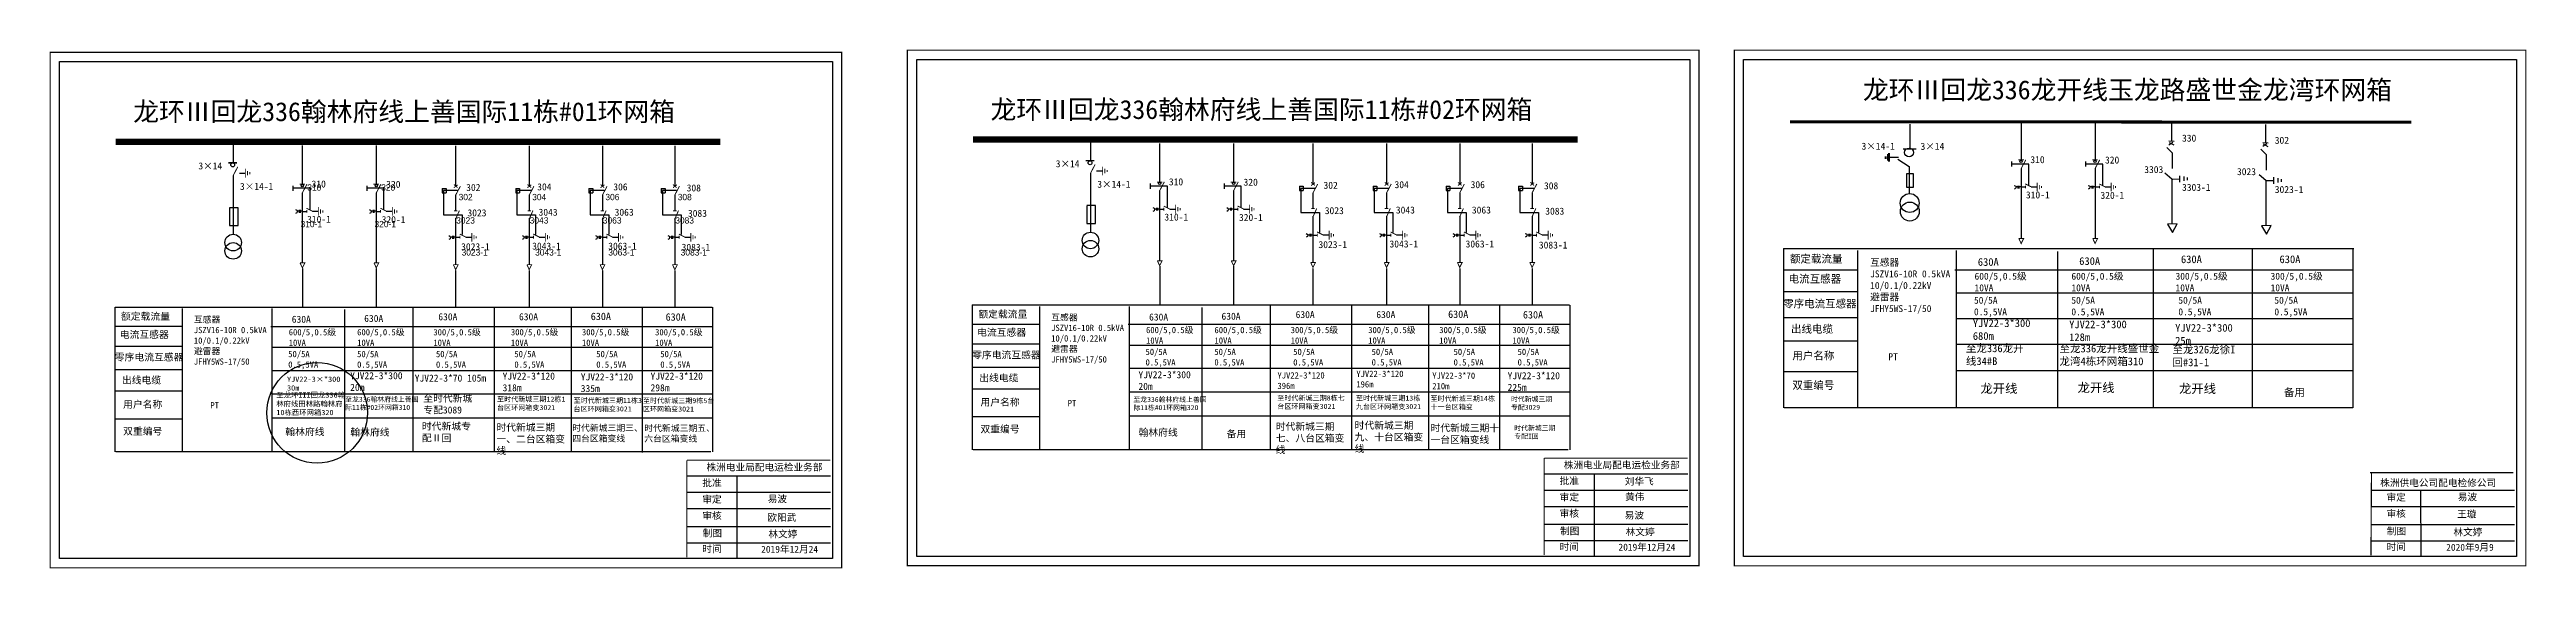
# Model space of a CAD drawing. Header units: millimetres. Extents: x 10 to 4794, y -213 to 2738.
# Drawn here: x 912.2 to 1304.9, y 1637.2 to 1719.4 of the extents above; entities that cross this region are included whole.
import ezdxf

# ---------------------------------------------------------------- set-up
doc = ezdxf.new("R2010")
doc.units = ezdxf.units.MM
doc.linetypes.add('ACAD_ISO02W100', pattern=[15, 12, -3])
doc.linetypes.add('CENTER', pattern=[50.8, 31.75, -6.35, 6.35, -6.35])
doc.layers.add('2', color=7, linetype='Continuous')
doc.styles.add('hztxt_txtstyle_0.00_0_0', font='simkai.ttf')
doc.styles.add('hztxt_txtstyle_1.80_0_0', font='', dxfattribs={"height": 1.8, "bigfont": 'hztxt.shx'})
doc.styles.add('hztxt_txtstyle_2.70_0_0', font='simkai.ttf', dxfattribs={"height": 2.7})
doc.styles.add('KaiTi_txtstyle_0.78_0_0', font='simkai.ttf', dxfattribs={"height": 0.77659})
doc.styles.add('KaiTi_txtstyle_1.11_0_0', font='simkai.ttf', dxfattribs={"height": 1.109414})
doc.styles.add('SimSun_txtstyle_1.09_0_0', font='', dxfattribs={"height": 1.0944})
doc.styles.add('字体', font='', dxfattribs={"height": 2.5})
doc.styles.add('宋体_txtstyle_1.35', font='', dxfattribs={"height": 1.348028})
doc.styles.get('hztxt_txtstyle_1.80_0_0').set_extended_font_data('hztxt')
doc.styles.get('SimSun_txtstyle_1.09_0_0').set_extended_font_data('SimSun')
doc.styles.get('字体').set_extended_font_data('SimSun')
doc.styles.get('宋体_txtstyle_1.35').set_extended_font_data('宋体')

msp = doc.modelspace()

# ---------------------------------------------------------------- texts
at = {"color": 0, "linetype": 'Continuous'}
for s, height, style, p in [('龙环Ⅲ回龙336龙开线玉龙路盛世金龙湾环网箱', 3, '字体', (1199.69, 1711.5, -0.05)), ('龙环Ⅲ回龙336翰林府线上善国际11栋#01环网箱', 3, '字体', (925.5, 1708.04, -0.05)), ('龙环Ⅲ回龙336翰林府线上善国际11栋#02环网箱', 3, '字体', (1061.4, 1708.38, -0.05)), ('3×14', 1.109, 'hztxt_txtstyle_2.70_0_0', (935.84, 1700.39)), ('3×14', 1.109, 'hztxt_txtstyle_2.70_0_0', (1071.74, 1700.73)), ('310', 1.109, 'hztxt_txtstyle_2.70_0_0', (1226.24, 1701.38)), ('320', 1.109, 'hztxt_txtstyle_2.70_0_0', (1238.07, 1701.32)), ('3×14-1', 1.109, 'hztxt_txtstyle_2.70_0_0', (942.43, 1697.14)), ('310', 1.109, 'hztxt_txtstyle_2.70_0_0', (953.78, 1697.52)), ('320', 1.109, 'hztxt_txtstyle_2.70_0_0', (965.61, 1697.47)), ('302', 1.109, 'hztxt_txtstyle_2.70_0_0', (978.29, 1696.97)), ('304', 1.109, 'hztxt_txtstyle_2.70_0_0', (989.55, 1697.07)), ('306', 1.109, 'hztxt_txtstyle_2.70_0_0', (1001.61, 1697.07)), ('308', 1.109, 'hztxt_txtstyle_2.70_0_0', (1013.24, 1696.9)), ('3×14-1', 1.109, 'hztxt_txtstyle_2.70_0_0', (1078.33, 1697.48)), ('310', 1.109, 'hztxt_txtstyle_2.70_0_0', (1089.68, 1697.87)), ('320', 1.109, 'hztxt_txtstyle_2.70_0_0', (1101.51, 1697.81)), ('302', 1.109, 'hztxt_txtstyle_2.70_0_0', (1114.19, 1697.32)), ('304', 1.109, 'hztxt_txtstyle_2.70_0_0', (1125.45, 1697.42)), ('306', 1.109, 'hztxt_txtstyle_2.70_0_0', (1137.51, 1697.42)), ('308', 1.109, 'hztxt_txtstyle_2.70_0_0', (1149.14, 1697.24)), ('310-1', 1.109, 'hztxt_txtstyle_2.70_0_0', (1225.53, 1695.79)), ('320-1', 1.109, 'hztxt_txtstyle_2.70_0_0', (1237.35, 1695.73)), ('310-1', 1.109, 'hztxt_txtstyle_2.70_0_0', (953.07, 1691.93)), ('320-1', 1.109, 'hztxt_txtstyle_2.70_0_0', (964.89, 1691.88)), ('3023', 1.109, 'hztxt_txtstyle_2.70_0_0', (978.49, 1692.95)), ('3043', 1.109, 'hztxt_txtstyle_2.70_0_0', (989.76, 1693.05)), ('3063', 1.109, 'hztxt_txtstyle_2.70_0_0', (1001.82, 1693.05)), ('3083', 1.109, 'hztxt_txtstyle_2.70_0_0', (1013.44, 1692.88)), ('310-1', 1.109, 'hztxt_txtstyle_2.70_0_0', (1088.97, 1692.28)), ('320-1', 1.109, 'hztxt_txtstyle_2.70_0_0', (1100.79, 1692.22)), ('3023', 1.109, 'hztxt_txtstyle_2.70_0_0', (1114.39, 1693.3)), ('3043', 1.109, 'hztxt_txtstyle_2.70_0_0', (1125.66, 1693.4)), ('3063', 1.109, 'hztxt_txtstyle_2.70_0_0', (1137.71, 1693.4)), ('3083', 1.109, 'hztxt_txtstyle_2.70_0_0', (1149.34, 1693.22)), ('3023-1', 1.109, 'hztxt_txtstyle_2.70_0_0', (977.49, 1687.58)), ('3043-1', 1.109, 'hztxt_txtstyle_2.70_0_0', (988.75, 1687.68)), ('3063-1', 1.109, 'hztxt_txtstyle_2.70_0_0', (1000.81, 1687.68)), ('3083-1', 1.109, 'hztxt_txtstyle_2.70_0_0', (1012.44, 1687.5)), ('3023-1', 1.109, 'hztxt_txtstyle_2.70_0_0', (1113.39, 1687.92)), ('3043-1', 1.109, 'hztxt_txtstyle_2.70_0_0', (1124.65, 1688.02)), ('3063-1', 1.109, 'hztxt_txtstyle_2.70_0_0', (1136.71, 1688.02)), ('3083-1', 1.109, 'hztxt_txtstyle_2.70_0_0', (1148.33, 1687.85))]:
    msp.add_text(s, height=height, dxfattribs=dict(at, style=style)).set_placement(p)
at = {"color": 7, "linetype": 'Continuous', "style": 'hztxt_txtstyle_2.70_0_0'}
for s, p in [('3×14-1', (1199.48, 1703.51)), ('3×14', (1208.83, 1703.49)), ('330', (1250.28, 1704.79)), ('302', (1264.98, 1704.45)), ('3303', (1244.29, 1699.81)), ('3023', (1258.99, 1699.48)), ('3303-1', (1250.28, 1696.99)), ('3023-1', (1264.98, 1696.65))]:
    msp.add_text(s, height=1.109, dxfattribs=at).set_placement(p)
at = {"color": 0, "style": 'hztxt_txtstyle_1.80_0_0'}
for s, p in [('310', (953.1, 1697.03)), ('320', (964.82, 1697.03)), ('302', (977.09, 1695.51)), ('304', (988.75, 1695.51)), ('306', (1000.35, 1695.51)), ('308', (1011.82, 1695.51)), ('3023', (976.7, 1691.81)), ('3043', (988.35, 1691.81)), ('3063', (999.95, 1691.81)), ('3083', (1011.43, 1691.81)), ('310-1', (952.03, 1691.23)), ('320-1', (963.75, 1691.23)), ('3023-1', (977.56, 1686.74)), ('3043-1', (989.21, 1686.74)), ('3063-1', (1000.81, 1686.74)), ('3083-1', (1012.29, 1686.74))]:
    msp.add_text(s, height=0.998, dxfattribs=at).set_placement(p)
at = {"color": 0, "linetype": 'Continuous', "attachment_point": 1}
for s, insert, char_height, width, style in [('{\\fSimSun|b0|i0|c134|p2;额定载流量}', (1188.13, 1686.83), 1.2204, 19.6738, 'hztxt_txtstyle_2.70_0_0'), ('{\\fSimSun|b0|i0|c134|p2;电流互感器}', (1187.92, 1683.65), 1.2204, 19.6738, 'hztxt_txtstyle_2.70_0_0'), ('{\\fSimSun|b0|i0|c134|p2;额定载流量}', (923.57, 1677.66), 1.1094, 17.8852, 'hztxt_txtstyle_2.70_0_0'), ('\\A1;{\\fSimSun|b0|i0|c134|p2;互感器\\PJSZV16-10R 0.5kVA\\P10/0.1/0.22kV\\P避雷器\\PJFHY5WS-17/50}', (935.12, 1677.1), 0.9985, 18.4113, 'hztxt_txtstyle_2.70_0_0'), ('{\\fSimSun|b0|i0|c134|p2;630A}', (950.64, 1677.2), 1.1094, 17.8852, 'hztxt_txtstyle_2.70_0_0'), ('{\\fSimSun|b0|i0|c134|p2;630A}', (962.12, 1677.33), 1.1094, 17.8852, 'hztxt_txtstyle_2.70_0_0'), ('{\\fSimSun|b0|i0|c134|p2;630A}', (973.87, 1677.59), 1.1094, 17.8852, 'hztxt_txtstyle_2.70_0_0'), ('{\\fSimSun|b0|i0|c134|p2;630A}', (986.66, 1677.59), 1.1094, 17.8852, 'hztxt_txtstyle_2.70_0_0'), ('{\\fSimSun|b0|i0|c134|p2;630A}', (998.04, 1677.69), 1.1757, 9.454, 'hztxt_txtstyle_0.00_0_0'), ('{\\fSimSun|b0|i0|c134|p2;630A}', (1009.9, 1677.59), 1.1757, 9.454, 'hztxt_txtstyle_0.00_0_0'), ('{\\fSimSun|b0|i0|c134|p2;额定载流量}', (1059.47, 1678), 1.1094, 17.8852, 'hztxt_txtstyle_2.70_0_0'), ('\\A1;{\\fSimSun|b0|i0|c134|p2;互感器\\PJSZV16-10R 0.5kVA\\P10/0.1/0.22kV\\P避雷器\\PJFHY5WS-17/50}', (1071.02, 1677.44), 0.9985, 18.4113, 'hztxt_txtstyle_2.70_0_0'), ('{\\fSimSun|b0|i0|c134|p2;630A}', (1086.54, 1677.55), 1.1094, 17.8852, 'hztxt_txtstyle_2.70_0_0'), ('{\\fSimSun|b0|i0|c134|p2;630A}', (1098.02, 1677.68), 1.1094, 17.8852, 'hztxt_txtstyle_2.70_0_0'), ('{\\fSimSun|b0|i0|c134|p2;630A}', (1109.77, 1677.94), 1.1094, 17.8852, 'hztxt_txtstyle_2.70_0_0'), ('{\\fSimSun|b0|i0|c134|p2;630A}', (1122.56, 1677.94), 1.1094, 17.8852, 'hztxt_txtstyle_2.70_0_0'), ('{\\fSimSun|b0|i0|c134|p2;630A}', (1133.94, 1678.03), 1.1757, 9.454, 'hztxt_txtstyle_0.00_0_0'), ('{\\fSimSun|b0|i0|c134|p2;630A}', (1145.8, 1677.94), 1.1757, 9.454, 'hztxt_txtstyle_0.00_0_0'), ('{\\fSimSun|b0|i0|c134|p2;零序电流互感器}', (1187.05, 1679.72), 1.2204, 19.6738, 'hztxt_txtstyle_2.70_0_0'), ('{\\fSimSun|b0|i0|c134|p2;电流互感器}', (923.38, 1674.77), 1.1094, 17.8852, 'hztxt_txtstyle_2.70_0_0'), ('\\A1;{\\fSimSun|b0|i0|c134|p2;600/5,0.5级\\P10VA}', (950.16, 1675.09), 0.9985, 18.4113, 'hztxt_txtstyle_2.70_0_0'), ('\\A1;{\\fSimSun|b0|i0|c134|p2;600/5,0.5级\\P10VA}', (961.01, 1675.09), 0.9985, 18.4113, 'hztxt_txtstyle_2.70_0_0'), ('\\A1;{\\fSimSun|b0|i0|c134|p2;300/5,0.5级\\P10VA}', (973.09, 1675.09), 0.9985, 18.4113, 'hztxt_txtstyle_2.70_0_0'), ('\\A1;{\\fSimSun|b0|i0|c134|p2;300/5,0.5级\\P10VA}', (985.38, 1675.09), 0.9985, 18.4113, 'hztxt_txtstyle_2.70_0_0'), ('\\A1;{\\fSimSun|b0|i0|c134|p2;300/5,0.5级\\P10VA}', (996.64, 1675.09), 0.9985, 18.4113, 'hztxt_txtstyle_2.70_0_0'), ('\\A1;{\\fSimSun|b0|i0|c134|p2;300/5,0.5级\\P10VA}', (1008.24, 1675.09), 0.9985, 18.4113, 'hztxt_txtstyle_2.70_0_0'), ('{\\fSimSun|b0|i0|c134|p2;电流互感器}', (1059.28, 1675.12), 1.1094, 17.8852, 'hztxt_txtstyle_2.70_0_0'), ('\\A1;{\\fSimSun|b0|i0|c134|p2;600/5,0.5级\\P10VA}', (1086.06, 1675.44), 0.9985, 18.4113, 'hztxt_txtstyle_2.70_0_0'), ('\\A1;{\\fSimSun|b0|i0|c134|p2;600/5,0.5级\\P10VA}', (1096.91, 1675.44), 0.9985, 18.4113, 'hztxt_txtstyle_2.70_0_0'), ('\\A1;{\\fSimSun|b0|i0|c134|p2;300/5,0.5级\\P10VA}', (1108.99, 1675.44), 0.9985, 18.4113, 'hztxt_txtstyle_2.70_0_0'), ('\\A1;{\\fSimSun|b0|i0|c134|p2;300/5,0.5级\\P10VA}', (1121.28, 1675.44), 0.9985, 18.4113, 'hztxt_txtstyle_2.70_0_0'), ('\\A1;{\\fSimSun|b0|i0|c134|p2;300/5,0.5级\\P10VA}', (1132.54, 1675.44), 0.9985, 18.4113, 'hztxt_txtstyle_2.70_0_0'), ('\\A1;{\\fSimSun|b0|i0|c134|p2;300/5,0.5级\\P10VA}', (1144.14, 1675.44), 0.9985, 18.4113, 'hztxt_txtstyle_2.70_0_0'), ('{\\fSimSun|b0|i0|c134|p2;出线电缆}', (1188.3, 1675.71), 1.2204, 19.6738, 'hztxt_txtstyle_2.70_0_0'), ('{\\fSimSun|b0|i0|c134|p2;零序电流互感器}', (922.59, 1671.19), 1.1094, 17.8852, 'hztxt_txtstyle_2.70_0_0'), ('{\\fSimSun|b0|i0|c134|p2;50/5A\\P0.5,5VA}', (950.08, 1671.63), 0.9985, 17.8852, 'hztxt_txtstyle_2.70_0_0'), ('{\\fSimSun|b0|i0|c134|p2;50/5A\\P0.5,5VA}', (961, 1671.63), 0.9985, 17.8852, 'hztxt_txtstyle_2.70_0_0'), ('{\\fSimSun|b0|i0|c134|p2;50/5A\\P0.5,5VA}', (973.5, 1671.63), 0.9985, 17.8852, 'hztxt_txtstyle_2.70_0_0'), ('{\\fSimSun|b0|i0|c134|p2;50/5A\\P0.5,5VA}', (985.93, 1671.63), 0.9985, 17.8852, 'hztxt_txtstyle_2.70_0_0'), ('{\\fSimSun|b0|i0|c134|p2;50/5A\\P0.5,5VA}', (998.91, 1671.63), 0.9985, 17.8852, 'hztxt_txtstyle_2.70_0_0'), ('{\\fSimSun|b0|i0|c134|p2;50/5A\\P0.5,5VA}', (1009.06, 1671.63), 0.9985, 17.8852, 'hztxt_txtstyle_2.70_0_0'), ('{\\fSimSun|b0|i0|c134|p2;零序电流互感器}', (1058.49, 1671.54), 1.1094, 17.8852, 'hztxt_txtstyle_2.70_0_0'), ('{\\fSimSun|b0|i0|c134|p2;50/5A\\P0.5,5VA}', (1085.98, 1671.98), 0.9985, 17.8852, 'hztxt_txtstyle_2.70_0_0'), ('{\\fSimSun|b0|i0|c134|p2;50/5A\\P0.5,5VA}', (1096.89, 1671.98), 0.9985, 17.8852, 'hztxt_txtstyle_2.70_0_0'), ('{\\fSimSun|b0|i0|c134|p2;50/5A\\P0.5,5VA}', (1109.39, 1671.98), 0.9985, 7.3921, 'hztxt_txtstyle_2.70_0_0'), ('{\\fSimSun|b0|i0|c134|p2;50/5A\\P0.5,5VA}', (1121.82, 1671.98), 0.9985, 17.8852, 'hztxt_txtstyle_2.70_0_0'), ('{\\fSimSun|b0|i0|c134|p2;50/5A\\P0.5,5VA}', (1134.81, 1671.98), 0.9985, 17.8852, 'hztxt_txtstyle_2.70_0_0'), ('{\\fSimSun|b0|i0|c134|p2;50/5A\\P0.5,5VA}', (1144.96, 1671.98), 0.9985, 17.8852, 'hztxt_txtstyle_2.70_0_0'), ('{\\fSimSun|b0|i0|c134|p2;出线电缆}', (923.72, 1667.55), 1.1094, 17.8852, 'hztxt_txtstyle_2.70_0_0'), ('{\\fSimSun|b0|i0|c134|p2;至龙环III回龙336翰林府线田林路翰林府10栋西环网箱320}', (948.19, 1665.05), 0.832, 10.8894, 'hztxt_txtstyle_2.70_0_0'), ('{\\fSimSun|b0|i0|c134|p2;YJV22-3*300\\P20m}', (959.9, 1668.25), 1.1094, 17.8852, 'hztxt_txtstyle_2.70_0_0'), ('{\\fSimSun|b0|i0|c134|p2;YJV22-3*70 105m}', (970.13, 1667.87), 1.1094, 17.8852, 'hztxt_txtstyle_2.70_0_0'), ('{\\fSimSun|b0|i0|c134|p2;至时代新城专配3089}', (971.49, 1664.67), 1.1094, 8.4396, 'hztxt_txtstyle_2.70_0_0'), ('\\pt16.64;{\\fSimSun|b0|i0|c134|p2;YJV22-3*120\\P318m}', (984.06, 1668.19), 1.1094, 10.1725, 'hztxt_txtstyle_2.70_0_0'), ('\\pt16.64;{\\fSimSun|b0|i0|c134|p2;YJV22-3*120\\P335m}', (996.45, 1668.07), 1.1094, 10.1725, 'hztxt_txtstyle_2.70_0_0'), ('\\pt16.64;{\\fSimSun|b0|i0|c134|p2;YJV22-3*120\\P298m}', (1007.51, 1668.19), 1.1094, 10.1725, 'hztxt_txtstyle_2.70_0_0'), ('{\\fSimSun|b0|i0|c134|p2;出线电缆}', (1059.62, 1667.9), 1.1094, 17.8852, 'hztxt_txtstyle_2.70_0_0'), ('{\\fSimSun|b0|i0|c134|p2;YJV22-3*300\\P20m}', (1084.85, 1668.41), 1.1094, 9.6671, 'hztxt_txtstyle_2.70_0_0'), ('{\\fSimSun|b0|i0|c134|p2;YJV22-3*120\\P396m}', (1106.89, 1668.25), 1, 9.6671, 'hztxt_txtstyle_2.70_0_0'), ('{\\fSimSun|b0|i0|c134|p2;YJV22-3*120\\P196m}', (1119.39, 1668.5), 1, 9.6671, 'hztxt_txtstyle_2.70_0_0'), ('{\\fSimSun|b0|i0|c134|p2;YJV22-3*70\\P210m}', (1131.43, 1668.21), 1, 9.6671, 'hztxt_txtstyle_2.70_0_0'), ('{\\fSimSun|b0|i0|c134|p2;用户名称}', (923.91, 1663.71), 1.1094, 17.8852, 'hztxt_txtstyle_2.70_0_0'), ('{\\fSimSun|b0|i0|c134|p2;PT}', (937.74, 1663.51), 1.0024, 7.7986, 'hztxt_txtstyle_0.00_0_0'), ('{\\fSimSun|b0|i0|c134|p2;至龙336翰林府线上善国际11栋#02环网箱310}', (959.11, 1664.35), 0.7766, 11.836, 'hztxt_txtstyle_2.70_0_0'), ('{\\fSimSun|b0|i0|c134|p2;至时代新城三期12栋1台区环网箱变3021}', (983.18, 1664.38), 0.8, 10.8687, 'hztxt_txtstyle_2.70_0_0'), ('{\\fSimSun|b0|i0|c134|p2;至时代新城三期11栋3台区环网箱变3021}', (995.31, 1664.17), 0.8, 11.6129, 'hztxt_txtstyle_2.70_0_0'), ('{\\fSimSun|b0|i0|c134|p2;至时代新城三期9栋5台区环网箱变3021}', (1006.3, 1664.15), 0.8, 11.6129, 'hztxt_txtstyle_2.70_0_0'), ('{\\fSimSun|b0|i0|c134|p2;用户名称}', (1059.81, 1664.05), 1.1094, 17.8852, 'hztxt_txtstyle_2.70_0_0'), ('{\\fSimSun|b0|i0|c134|p2;PT}', (1073.64, 1663.85), 1.0024, 7.7986, 'hztxt_txtstyle_0.00_0_0'), ('{\\fSimSun|b0|i0|c134|p2;至龙336翰林府线上善国际11栋#01环网箱320}', (1084.06, 1664.32), 0.7766, 11.836, 'hztxt_txtstyle_2.70_0_0'), ('{\\fSimSun|b0|i0|c134|p2;至时代新城三期8栋七台区环网箱变3021}', (1106.86, 1664.57), 0.8, 10.8687, 'hztxt_txtstyle_2.70_0_0'), ('{\\fSimSun|b0|i0|c134|p2;至时代新城三期13栋九台区环网箱变3021}', (1119.33, 1664.54), 0.8, 10.8687, 'hztxt_txtstyle_2.70_0_0'), ('{\\fSimSun|b0|i0|c134|p2;至时代新城三期14栋十一台区箱变}', (1131.15, 1664.48), 0.8, 10.8687, 'hztxt_txtstyle_2.70_0_0'), ('{\\fSimSun|b0|i0|c134|p2;双重编号}', (923.91, 1659.45), 1.1094, 17.8852, 'hztxt_txtstyle_2.70_0_0'), ('{\\fSimSun|b0|i0|c134|p2;翰林府线}', (949.62, 1659.36), 1.1094, 17.8852, 'hztxt_txtstyle_2.70_0_0'), ('{\\fSimSun|b0|i0|c134|p2;翰林府线}', (959.93, 1659.3), 1.1094, 17.8852, 'hztxt_txtstyle_2.70_0_0'), ('{\\fSimSun|b0|i0|c134|p2;时代新城专配Ⅱ回}', (971.28, 1660.24), 1.1094, 8.4396, 'hztxt_txtstyle_2.70_0_0'), ('{\\fSimSun|b0|i0|c134|p2;时代新城三期一、二台区箱变线}', (983.08, 1660.06), 1.1094, 11.5621, 'hztxt_txtstyle_2.70_0_0'), ('{\\fSimSun|b0|i0|c134|p2;时代新城三期三、四台区箱变线}', (995.09, 1659.92), 1, 11.5621, 'hztxt_txtstyle_2.70_0_0'), ('{\\fSimSun|b0|i0|c134|p2;时代新城三期五、六台区箱变线}', (1006.52, 1659.89), 1, 11.5621, 'hztxt_txtstyle_2.70_0_0'), ('{\\fSimSun|b0|i0|c134|p2;双重编号}', (1059.81, 1659.79), 1.1094, 17.8852, 'hztxt_txtstyle_2.70_0_0'), ('{\\fSimSun|b0|i0|c134|p2;翰林府线}', (1084.87, 1659.27), 1.1094, 17.8852, 'hztxt_txtstyle_2.70_0_0'), ('{\\fSimSun|b0|i0|c134|p2;备用}', (1098.83, 1659.03), 1.1094, 17.8852, 'hztxt_txtstyle_2.70_0_0'), ('{\\fSimSun|b0|i0|c134|p2;时代新城三期七、八台区箱变线}', (1106.62, 1660.2), 1.1094, 11.5621, 'hztxt_txtstyle_2.70_0_0'), ('{\\fSimSun|b0|i0|c134|p2;时代新城三期九、十台区箱变线}', (1119.12, 1660.38), 1.1094, 11.5621, 'hztxt_txtstyle_2.70_0_0'), ('{\\fSimSun|b0|i0|c134|p2;时代新城三期十一台区箱变线}', (1131.15, 1659.97), 1.1094, 10.9619, 'hztxt_txtstyle_2.70_0_0'), ('株洲电业局配电运检业务部', (1016.38, 1653.75), 1.0944, 29.9201, '字体'), ('株洲电业局配电运检业务部', (1152.28, 1654.09), 1.0944, 29.9201, '字体'), ('{\\fKaiTi_GB2312|b0|i0|c134|p49;批准}', (1015.72, 1651.25), 1.0944, 8.5588, '字体'), ('{\\fKaiTi_GB2312|b0|i0|c134|p49;批准}', (1151.62, 1651.59), 1.0944, 8.5588, '字体'), ('\\f\uffbfﾬￌﾣﾤ_GB2312|b0|i0|c134|p49;审定', (1151.62, 1649), 1.0944, 8.5588, '字体'), ('刘华飞', (1161.93, 1651.5), 1.094, 8.5588, '字体'), ('黄伟', (1161.99, 1649.06), 1.094, 8.5588, '字体'), ('株洲供电公司配电检修公司', (1281.69, 1651.27), 1.0944, 29.9201, '字体'), ('\\f\uffbfﾬￌﾣﾤ_GB2312|b0|i0|c134|p49;审定', (1015.72, 1648.65), 1.0944, 8.5588, '字体'), ('\\f\uffbfﾬￌﾣﾤ_GB2312|b0|i0|c134|p49;审核', (1015.72, 1646.08), 1.0944, 8.5588, '字体'), ('易波', (1026.09, 1648.72), 1.094, 8.5588, '字体'), ('欧阳武', (1026.03, 1645.78), 1.094, 8.5588, '字体'), ('\\f\uffbfﾬￌﾣﾤ_GB2312|b0|i0|c134|p49;审核', (1151.62, 1646.42), 1.0944, 8.5588, '字体'), ('易波', (1161.93, 1646.13), 1.094, 8.5588, '字体'), ('\\f\uffbfﾬￌﾣﾤ_GB2312|b0|i0|c134|p49;制图', (1015.78, 1643.3), 1.0944, 8.5588, '字体'), ('林文婷', (1026.19, 1643.15), 1.094, 8.5588, '字体'), ('\\f\uffbfﾬￌﾣﾤ_GB2312|b0|i0|c134|p49;制图', (1151.68, 1643.64), 1.0944, 8.5588, '字体'), ('\\f\uffbfﾬￌﾣﾤ_GB2312|b0|i0|c134|p49;时间', (1151.62, 1641.13), 1.0944, 8.5588, '字体'), ('\\f\uffbfﾬￌﾣﾤ_GB2312|b0|i0|c134|p49;制图', (1282.75, 1643.62), 1.0944, 8.5588, '字体'), ('\\f\uffbfﾬￌﾣﾤ_GB2312|b0|i0|c134|p49;时间', (1282.69, 1641.11), 1.0944, 8.5588, '字体'), ('林文婷', (1293.3, 1643.46), 1.094, 8.5588, '字体'), ('\\f\uffbfﾬￌﾣﾤ_GB2312|b0|i0|c134|p49;时间', (1015.72, 1640.79), 1.0944, 8.5588, '字体'), ('2019年12月24', (1025.05, 1640.74), 1.094, 16.0081, '字体'), ('2020年9月9', (1292.16, 1641.05), 1.094, 16.0081, '字体')]:
    msp.add_mtext(s, dxfattribs=dict(at, insert=insert, char_height=char_height, width=width, style=style))
at = {"color": 7, "linetype": 'Continuous', "attachment_point": 1}
for s, insert, char_height, width, style in [('\\A1;{\\fSimSun|b0|i0|c134|p2;互感器\\PJSZV16-10R 0.5kVA\\P10/0.1/0.22kV\\P避雷器\\PJFHY5WS-17/50}', (1200.84, 1686.21), 1.0983, 20.2524, 'hztxt_txtstyle_2.70_0_0'), ('{\\fSimSun|b0|i0|c134|p2;630A}', (1217.91, 1686.33), 1.2204, 19.6738, 'hztxt_txtstyle_2.70_0_0'), ('{\\fSimSun|b0|i0|c134|p2;630A}', (1233.98, 1686.47), 1.2204, 19.6738, 'hztxt_txtstyle_2.70_0_0'), ('{\\fSimSun|b0|i0|c134|p2;630A}', (1250.11, 1686.76), 1.2204, 19.6738, 'hztxt_txtstyle_2.70_0_0'), ('{\\fSimSun|b0|i0|c134|p2;630A}', (1265.73, 1686.76), 1.2204, 19.6738, 'hztxt_txtstyle_2.70_0_0'), ('\\A1;{\\fSimSun|b0|i0|c134|p2;600/5,0.5级\\P10VA}', (1217.39, 1684.01), 1.0983, 20.2524, 'hztxt_txtstyle_2.70_0_0'), ('\\A1;{\\fSimSun|b0|i0|c134|p2;600/5,0.5级\\P10VA}', (1232.75, 1684.01), 1.0983, 20.2524, 'hztxt_txtstyle_2.70_0_0'), ('\\A1;{\\fSimSun|b0|i0|c134|p2;300/5,0.5级\\P10VA}', (1249.25, 1684.01), 1.0983, 20.2524, 'hztxt_txtstyle_2.70_0_0'), ('\\A1;{\\fSimSun|b0|i0|c134|p2;300/5,0.5级\\P10VA}', (1264.32, 1684.01), 1.0983, 20.2524, 'hztxt_txtstyle_2.70_0_0'), ('YJV22-3*300\\P680m', (1217.12, 1676.63), 1.2204, 19.6738, 'hztxt_txtstyle_2.70_0_0'), ('{\\fSimSun|b0|i0|c134|p2;50/5A\\P0.5,5VA}', (1217.3, 1680.2), 1.0983, 19.6738, 'hztxt_txtstyle_2.70_0_0'), ('{\\fSimSun|b0|i0|c134|p2;50/5A\\P0.5,5VA}', (1232.74, 1680.2), 1.0983, 19.6738, 'hztxt_txtstyle_2.70_0_0'), ('{\\fSimSun|b0|i0|c134|p2;50/5A\\P0.5,5VA}', (1249.7, 1680.2), 1.0983, 19.6738, 'hztxt_txtstyle_2.70_0_0'), ('{\\fSimSun|b0|i0|c134|p2;50/5A\\P0.5,5VA}', (1264.92, 1680.2), 1.0983, 19.6738, 'hztxt_txtstyle_2.70_0_0'), ('{\\fSimSun|b0|i0|c134|p2;至龙336龙开线34#B}', (1216.02, 1672.65), 1.2204, 10.5639, 'hztxt_txtstyle_2.70_0_0'), ('{\\fSimSun|b0|i0|c134|p2;至龙336龙开线盛世金龙湾4栋环网箱310}', (1230.86, 1672.62), 1.2204, 16.6608, 'hztxt_txtstyle_2.70_0_0'), ('YJV22-3*300\\P128m', (1232.39, 1676.44), 1.2204, 19.6738, 'hztxt_txtstyle_2.70_0_0'), ('{\\fSimSun|b0|i0|c134|p2;至龙326龙徐I回#31-1}', (1248.76, 1672.46), 1.2204, 10.5639, 'hztxt_txtstyle_2.70_0_0'), ('YJV22-3*300\\P25m', (1249.19, 1675.89), 1.2204, 19.6738, 'hztxt_txtstyle_2.70_0_0'), ('{\\fSimSun|b0|i0|c134|p2;用户名称}', (1188.51, 1671.48), 1.2204, 19.6738, 'hztxt_txtstyle_2.70_0_0'), ('{\\fSimSun|b0|i0|c134|p2;PT}', (1203.72, 1671.26), 1.1026, 8.5785, 'hztxt_txtstyle_0.00_0_0'), ('{\\fSimSun|b0|i0|c134|p2;YJV22-3*120\\P225m}', (1143.37, 1668.25), 1.1094, 17.8852, 'KaiTi_txtstyle_1.11_0_0'), ('{\\fSimSun|b0|i0|c134|p2;双重编号}', (1188.51, 1666.8), 1.2204, 19.6738, 'hztxt_txtstyle_2.70_0_0'), ('{\\fSimSun|b0|i0|c134|p2;备用}', (1266.43, 1665.67), 1.2204, 19.6738, 'hztxt_txtstyle_2.70_0_0'), ('时代新城三期^J专配3029', (1143.91, 1664.38), 0.7766, 11.836, 'KaiTi_txtstyle_0.78_0_0'), ('时代新城三期^J专配I回', (1144.43, 1659.79), 0.7766, 11.836, 'KaiTi_txtstyle_0.78_0_0'), ('\\f\uffbfﾬￌﾣﾤ_GB2312|b0|i0|c134|p49;审定', (1282.69, 1648.97), 1.0944, 8.5588, '字体'), ('易波', (1293.99, 1649.03), 1.094, 8.5588, '字体'), ('\\f\uffbfﾬￌﾣﾤ_GB2312|b0|i0|c134|p49;审核', (1282.69, 1646.4), 1.0944, 8.5588, '字体'), ('王璇', (1293.89, 1646.32), 1.094, 8.5588, '字体'), ('2019年12月24', (1160.95, 1641.08), 1.094, 16.0081, 'SimSun_txtstyle_1.09_0_0'), ('林文婷', (1162.09, 1643.49), 1.094, 8.5588, 'SimSun_txtstyle_1.09_0_0')]:
    msp.add_mtext(s, dxfattribs=dict(at, insert=insert, char_height=char_height, width=width, style=style))
at = {"color": 7, "linetype": 'Continuous', "true_color": 0xffffff, "insert": (949.89, 1667.56), "char_height": 0.832, "width": 17.8852, "attachment_point": 1, "style": '宋体_txtstyle_1.35'}
msp.add_mtext('YJV22-3×*300\\P30m', dxfattribs=at)
at = {"color": 7, "char_height": 1.43, "width": 17.776, "attachment_point": 1}
for insert in [(1218.33, 1666.39), (1233.73, 1666.52), (1249.81, 1666.37)]:
    msp.add_mtext('{\\fSimSun|b0|i0|c134|p2;龙开线}', dxfattribs=dict(at, insert=insert))

# ---------------------------------------------------------------- blocks, each defined once
blk = doc.blocks.new('JD')
for points in [[(-2, 0.2), (-2, -0.2), (2, 0.2), (2, -0.2)], [(1, -1.2), (1, -0.8), (-1, -1.2), (-1, -0.8)], [(-0.5, -1.8), (-0.5, -2.2), (0.5, -1.8), (0.5, -2.2)]]:
    blk.add_trace(points)

# ---------------------------------------------------------------- linework, layer by layer
at = {"color": 0}
for p, q in [((1224.77, 1708.02), (1224.77, 1701.91)), ((1236.49, 1708.02), (1236.49, 1701.91)), ((941.33, 1704.77), (941.33, 1701.48)), ((952.31, 1704.16), (952.31, 1698.05)), ((964.03, 1704.16), (964.03, 1698.05)), ((976.62, 1704.13), (976.62, 1697.71)), ((988.28, 1704.13), (988.28, 1697.71)), ((999.88, 1704.13), (999.88, 1697.71)), ((1011.35, 1704.13), (1011.35, 1697.71)), ((1077.23, 1705.11), (1077.23, 1701.82)), ((1088.21, 1704.51), (1088.21, 1698.4)), ((1099.93, 1704.51), (1099.93, 1698.4)), ((1112.52, 1704.47), (1112.52, 1698.06)), ((1124.18, 1704.47), (1124.18, 1698.06)), ((1135.78, 1704.47), (1135.78, 1698.06)), ((1147.25, 1704.47), (1147.25, 1698.06)), ((1078.23, 1700.16), (1079.17, 1700.16)), ((1224.77, 1700.54), (1224.77, 1689.44)), ((1236.49, 1700.54), (1236.49, 1689.44)), ((941.35, 1699.44), (941.35, 1690.12)), ((942.33, 1699.81), (943.27, 1699.81)), ((952.31, 1696.69), (952.31, 1685.59)), ((964.03, 1696.69), (964.03, 1685.59)), ((974.49, 1697.37), (975.09, 1697.37)), ((974.49, 1697.37), (974.49, 1696.7)), ((974.49, 1696.7), (975.09, 1696.7)), ((975.09, 1697.37), (975.09, 1696.7)), ((976.62, 1696.35), (976.62, 1693.88)), ((986.15, 1697.37), (986.75, 1697.37)), ((986.15, 1697.37), (986.15, 1696.7)), ((986.15, 1696.7), (986.75, 1696.7)), ((986.75, 1697.37), (986.75, 1696.7)), ((988.28, 1696.35), (988.28, 1693.88)), ((997.75, 1697.37), (998.34, 1697.37)), ((997.75, 1697.37), (997.75, 1696.7)), ((997.75, 1696.7), (998.34, 1696.7)), ((998.34, 1697.37), (998.34, 1696.7)), ((999.88, 1696.35), (999.88, 1693.88)), ((1009.22, 1697.37), (1009.82, 1697.37)), ((1009.22, 1697.37), (1009.22, 1696.7)), ((1009.22, 1696.7), (1009.82, 1696.7)), ((1009.82, 1697.37), (1009.82, 1696.7)), ((1011.35, 1696.35), (1011.35, 1693.88)), ((1077.24, 1699.79), (1077.24, 1690.46)), ((1088.21, 1697.03), (1088.21, 1685.93)), ((1099.93, 1697.03), (1099.93, 1685.93)), ((1110.39, 1697.71), (1110.99, 1697.71)), ((1110.39, 1697.71), (1110.39, 1697.05)), ((1110.39, 1697.05), (1110.99, 1697.05)), ((1110.99, 1697.71), (1110.99, 1697.05)), ((1112.52, 1696.7), (1112.52, 1694.22)), ((1122.05, 1697.71), (1122.65, 1697.71)), ((1122.05, 1697.71), (1122.05, 1697.05)), ((1122.05, 1697.05), (1122.65, 1697.05)), ((1122.65, 1697.71), (1122.65, 1697.05)), ((1124.18, 1696.7), (1124.18, 1694.22)), ((1133.64, 1697.71), (1134.24, 1697.71)), ((1133.64, 1697.71), (1133.64, 1697.05)), ((1133.64, 1697.05), (1134.24, 1697.05)), ((1134.24, 1697.71), (1134.24, 1697.05)), ((1135.78, 1696.7), (1135.78, 1694.22)), ((1145.12, 1697.71), (1145.72, 1697.71)), ((1145.12, 1697.71), (1145.12, 1697.05)), ((1145.12, 1697.05), (1145.72, 1697.05)), ((1145.72, 1697.71), (1145.72, 1697.05)), ((1147.25, 1696.7), (1147.25, 1694.22)), ((1224.77, 1697.6), (1225.47, 1697.6)), ((1226.37, 1697.61), (1227.31, 1697.61)), ((1236.49, 1697.6), (1237.18, 1697.6)), ((1238.09, 1697.61), (1239.03, 1697.61)), ((952.31, 1693.74), (953.01, 1693.74)), ((953.91, 1693.76), (954.85, 1693.76)), ((964.03, 1693.74), (964.72, 1693.74)), ((965.63, 1693.76), (966.57, 1693.76)), ((976.62, 1692.64), (976.62, 1685.33)), ((988.28, 1692.64), (988.28, 1685.33)), ((999.88, 1692.64), (999.88, 1685.33)), ((1011.35, 1692.64), (1011.35, 1685.33)), ((1088.21, 1694.09), (1088.9, 1694.09)), ((1089.81, 1694.1), (1090.75, 1694.1)), ((1099.93, 1694.09), (1100.62, 1694.09)), ((1101.53, 1694.1), (1102.47, 1694.1)), ((1112.52, 1692.98), (1112.52, 1685.68)), ((1124.18, 1692.98), (1124.18, 1685.68)), ((1135.78, 1692.98), (1135.78, 1685.68)), ((1147.25, 1692.98), (1147.25, 1685.68)), ((976.62, 1689.64), (977.31, 1689.64)), ((978.21, 1689.66), (979.15, 1689.66)), ((988.28, 1689.64), (988.97, 1689.64)), ((989.87, 1689.66), (990.81, 1689.66)), ((999.88, 1689.64), (1000.57, 1689.64)), ((1001.47, 1689.66), (1002.41, 1689.66)), ((1011.35, 1689.64), (1012.04, 1689.64)), ((1012.95, 1689.66), (1013.89, 1689.66)), ((1112.52, 1689.98), (1113.21, 1689.98)), ((1114.11, 1690), (1115.05, 1690)), ((1124.18, 1689.98), (1124.87, 1689.98)), ((1125.77, 1690), (1126.71, 1690)), ((1135.78, 1689.98), (1136.47, 1689.98)), ((1137.37, 1690), (1138.31, 1690)), ((1147.25, 1689.98), (1147.94, 1689.98)), ((1148.85, 1690), (1149.79, 1690)), ((1198.93, 1684.44), (1187.16, 1684.44)), ((1198.89, 1680.98), (1187.11, 1680.98)), ((1198.89, 1676.89), (1187.11, 1676.89)), ((933.39, 1675.49), (922.68, 1675.49)), ((1069.25, 1672.68), (1058.54, 1672.68)), ((1069.29, 1675.83), (1058.58, 1675.83)), ((1198.84, 1673.16), (1187.07, 1673.16)), ((933.35, 1672.34), (922.64, 1672.34)), ((1069.25, 1668.97), (1058.54, 1668.97)), ((933.31, 1665.23), (922.6, 1665.23)), ((933.35, 1668.62), (922.64, 1668.62)), ((1069.21, 1665.58), (1058.5, 1665.58)), ((1198.89, 1668.31), (1187.11, 1668.31)), ((1069.25, 1661.17), (1058.54, 1661.17)), ((933.35, 1660.82), (922.64, 1660.82))]:
    msp.add_line(p, q, dxfattribs=at)
at = {"color": 7}
for p, q in [((1207.11, 1707.54), (1207.11, 1703.64)), ((1248.19, 1704.89), (1249.03, 1704.85)), ((1248.82, 1704.67), (1248.19, 1704.25)), ((1248.26, 1704.67), (1248.96, 1704.29)), ((1248.61, 1707.74), (1248.61, 1704.79)), ((1263.73, 1704.42), (1263.09, 1704)), ((1263.1, 1704.64), (1263.93, 1704.6)), ((1263.16, 1704.42), (1263.87, 1704.03)), ((1263.51, 1707.49), (1263.51, 1704.54)), ((1205.34, 1702.3), (1203.83, 1702.3)), ((1205.22, 1702.02), (1207.01, 1700.83)), ((1206.05, 1703.64), (1208.14, 1703.64)), ((1207.01, 1700.83), (1207.01, 1700.74)), ((1207.01, 1700.74), (1207.05, 1696.53)), ((1247.87, 1703.85), (1248.71, 1703)), ((1248.71, 1703), (1248.71, 1703)), ((1248.71, 1703), (1248.71, 1700.54)), ((1262.77, 1703.59), (1263.62, 1702.75)), ((1263.62, 1702.75), (1263.62, 1702.75)), ((1263.62, 1702.75), (1263.62, 1700.28)), ((1247.58, 1699.84), (1248.64, 1698.92)), ((1248.64, 1698.92), (1248.66, 1691.73)), ((1248.8, 1698.86), (1249.89, 1698.87)), ((1262.49, 1699.58), (1263.55, 1698.66)), ((1263.55, 1698.66), (1263.57, 1691.47)), ((1263.71, 1698.61), (1264.8, 1698.61))]:
    msp.add_line(p, q, dxfattribs=at)
at = {"color": 7, "lineweight": 40}
for p, q in [((1203.32, 1702.08), (1203.32, 1702.44)), ((1203.62, 1702.81), (1203.62, 1701.79)), ((1203.83, 1702.95), (1203.83, 1701.64))]:
    msp.add_line(p, q, dxfattribs=at)
at = {"color": 0, "linetype": 'ACAD_ISO02W100'}
for p, q in [((976.92, 1697.02), (974.68, 1697.02)), ((974.68, 1697.02), (974.68, 1693.21)), ((988.58, 1697.02), (986.34, 1697.02)), ((986.34, 1697.02), (986.34, 1693.21)), ((1000.18, 1697.02), (997.94, 1697.02)), ((997.94, 1697.02), (997.94, 1693.21)), ((1011.65, 1697.02), (1009.41, 1697.02)), ((1009.41, 1697.02), (1009.41, 1693.21)), ((1112.82, 1697.36), (1110.58, 1697.36)), ((1110.58, 1697.36), (1110.58, 1693.55)), ((1124.48, 1697.36), (1122.24, 1697.36)), ((1122.24, 1697.36), (1122.24, 1693.55)), ((1136.08, 1697.36), (1133.84, 1697.36)), ((1133.84, 1697.36), (1133.84, 1693.55)), ((1147.55, 1697.36), (1145.31, 1697.36)), ((1145.31, 1697.36), (1145.31, 1693.55)), ((974.68, 1693.21), (977.63, 1693.21)), ((977.63, 1693.21), (977.63, 1690.07)), ((986.34, 1693.21), (989.29, 1693.21)), ((989.29, 1693.21), (989.29, 1690.07)), ((997.94, 1693.21), (1000.89, 1693.21)), ((1000.89, 1693.21), (1000.89, 1690.07)), ((1009.41, 1693.21), (1012.37, 1693.21)), ((1012.37, 1693.21), (1012.37, 1690.07)), ((1110.58, 1693.55), (1113.53, 1693.55)), ((1113.53, 1693.55), (1113.53, 1690.41)), ((1122.24, 1693.55), (1125.19, 1693.55)), ((1125.19, 1693.55), (1125.19, 1690.41)), ((1133.84, 1693.55), (1136.79, 1693.55)), ((1136.79, 1693.55), (1136.79, 1690.41)), ((1145.31, 1693.55), (1148.27, 1693.55)), ((1148.27, 1693.55), (1148.27, 1690.41))]:
    msp.add_line(p, q, dxfattribs=at)
at = {"color": 7, "lineweight": 30}
for p, q in [((1249.88, 1699.39), (1249.88, 1698.37)), ((1250.55, 1699.26), (1250.55, 1698.57)), ((1251.07, 1699.08), (1251.07, 1698.67)), ((1264.79, 1699.14), (1264.79, 1698.11)), ((1265.46, 1699.01), (1265.46, 1698.31)), ((1265.97, 1698.83), (1265.97, 1698.42))]:
    msp.add_line(p, q, dxfattribs=at)
at = {"color": 0, "linetype": 'CENTER'}
for p, q in [((952.32, 1684.69), (952.32, 1678.55)), ((964.04, 1684.69), (964.04, 1678.55)), ((1088.22, 1685.03), (1088.22, 1678.9)), ((1099.94, 1685.03), (1099.94, 1678.9)), ((1112.52, 1684.69), (1112.52, 1678.93)), ((1124.18, 1684.69), (1124.18, 1678.93)), ((1135.78, 1684.69), (1135.78, 1678.93)), ((1147.26, 1684.69), (1147.26, 1678.93)), ((976.62, 1684.35), (976.62, 1678.59)), ((988.28, 1684.35), (988.28, 1678.59)), ((999.88, 1684.35), (999.88, 1678.59)), ((1011.36, 1684.35), (1011.36, 1678.59))]:
    msp.add_line(p, q, dxfattribs=at)
at = {"color": 0, "linetype": 'Continuous'}
for p, q in [((1187.09, 1687.83), (1277.53, 1687.83)), ((1187.14, 1662.59), (1187.14, 1687.83)), ((922.62, 1678.57), (1017.28, 1678.57)), ((922.66, 1655.63), (922.66, 1678.57)), ((933.29, 1678.32), (933.29, 1655.63)), ((947.5, 1678.32), (947.5, 1655.63)), ((959.02, 1678.17), (959.02, 1655.64)), ((969.84, 1678.53), (969.84, 1655.63)), ((982.74, 1678.53), (982.74, 1655.63)), ((994.94, 1678.51), (994.94, 1655.61)), ((1006.21, 1678.43), (1006.21, 1655.54)), ((1017.34, 1678.55), (1017.34, 1655.61)), ((1058.52, 1678.91), (1153.18, 1678.91)), ((1058.56, 1655.97), (1058.56, 1678.91)), ((1069.19, 1678.66), (1069.19, 1655.97)), ((1083.4, 1678.66), (1083.4, 1655.97)), ((1094.92, 1678.51), (1094.92, 1655.99)), ((1105.74, 1678.87), (1105.74, 1655.97)), ((1118.64, 1678.87), (1118.64, 1655.97)), ((1130.84, 1678.85), (1130.84, 1655.96)), ((1142.1, 1678.78), (1142.1, 1655.88)), ((1153.24, 1678.9), (1153.24, 1655.95)), ((947.33, 1675.5), (1017.32, 1675.5)), ((1083.23, 1675.85), (1153.22, 1675.85)), ((947.5, 1672.21), (1017.34, 1672.21)), ((1083.4, 1672.55), (1153.24, 1672.55)), ((1083.4, 1668.87), (1153.12, 1668.87)), ((947.5, 1668.53), (1017.22, 1668.53)), ((947.5, 1664.8), (1017.41, 1664.8)), ((1083.4, 1665.14), (1153.31, 1665.14)), ((947.5, 1661), (1017.32, 1661)), ((1083.4, 1661.35), (1153.22, 1661.35)), ((1277.35, 1662.59), (1187.22, 1662.59)), ((1017.07, 1655.63), (922.74, 1655.63)), ((1152.97, 1655.97), (1058.64, 1655.97)), ((1013.28, 1651.82), (1036.03, 1651.82)), ((1013.28, 1649.22), (1036.03, 1649.22)), ((1021.17, 1651.82), (1021.17, 1638.88)), ((1149.17, 1652.16), (1171.93, 1652.16)), ((1149.17, 1649.57), (1171.93, 1649.57)), ((1157.07, 1652.16), (1157.07, 1639.23)), ((1280.25, 1649.54), (1303, 1649.54)), ((1288.09, 1649.46), (1288.14, 1639.2)), ((1013.28, 1646.63), (1036.03, 1646.63)), ((1149.17, 1646.98), (1171.93, 1646.98)), ((1280.25, 1646.95), (1303, 1646.95)), ((1013.28, 1643.8), (1036.03, 1643.8)), ((1149.17, 1644.15), (1171.93, 1644.15)), ((1149.17, 1641.56), (1171.93, 1641.56)), ((1280.25, 1644.12), (1303, 1644.12)), ((1280.25, 1641.53), (1303, 1641.53)), ((1013.28, 1641.21), (1036.03, 1641.21))]:
    msp.add_line(p, q, dxfattribs=at)
at = {"color": 7, "linetype": 'Continuous'}
for p, q in [((1198.83, 1687.56), (1198.83, 1662.6)), ((1214.27, 1684.46), (1277.35, 1684.46)), ((1214.46, 1687.56), (1214.46, 1662.6)), ((1230.56, 1687.39), (1230.56, 1662.61)), ((1245.68, 1687.78), (1245.68, 1662.6)), ((1261.41, 1687.78), (1261.41, 1662.6)), ((1277.35, 1687.76), (1277.35, 1662.58)), ((1214.46, 1680.83), (1277.35, 1680.83)), ((1214.46, 1676.78), (1277.35, 1676.78)), ((1214.46, 1672.68), (1277.35, 1672.68)), ((1214.46, 1668.51), (1277.35, 1668.51))]:
    msp.add_line(p, q, dxfattribs=at)
at = {"color": 0, "linetype": 'Continuous', "const_width": 0.182}
for points in [[(912.33, 1718.95), (1037.82, 1718.95), (1037.82, 1637.24), (912.33, 1637.24)], [(1048.23, 1719.29), (1173.72, 1719.29), (1173.72, 1637.59), (1048.23, 1637.59)], [(1179.31, 1719.27), (1304.79, 1719.27), (1304.79, 1637.56), (1179.31, 1637.56)]]:
    msp.add_lwpolyline(points, close=True, dxfattribs=at)
at = {"color": 0, "linetype": 'Continuous'}
for points in [[(913.81, 1717.47), (1036.34, 1717.47), (1036.34, 1638.72), (913.81, 1638.72)], [(1049.71, 1717.81), (1172.24, 1717.81), (1172.24, 1639.06), (1049.71, 1639.06)], [(1180.78, 1717.79), (1303.31, 1717.79), (1303.31, 1639.04), (1180.78, 1639.04)]]:
    msp.add_lwpolyline(points, close=True, dxfattribs=at)
at = {"color": 0, "const_width": 0.48, "elevation": -0.05}
msp.add_lwpolyline([(1188.15, 1707.94), (1286.61, 1707.87)], dxfattribs=at)
at = {"color": 0}
for points, const_width in [([(922.74, 1704.77), (1018.58, 1704.77)], 0.998), ([(1058.64, 1705.11), (1154.48, 1705.11)], 0.998), ([(940.58, 1701.43), (941.98, 1701.43)], 0.238), ([(941.35, 1699.4), (942.09, 1700.82)], 0.15), ([(1076.48, 1701.77), (1077.88, 1701.77)], 0.238), ([(1077.24, 1699.75), (1077.99, 1701.17)], 0.15), ([(1224.33, 1701.89), (1225.22, 1701.89)], 0.15), ([(1224.77, 1700.5), (1225.52, 1701.92)], 0.15), ([(1236.05, 1701.89), (1236.93, 1701.89)], 0.15), ([(1236.49, 1700.5), (1237.24, 1701.92)], 0.15), ([(951.87, 1698.03), (952.76, 1698.03)], 0.15), ([(952.31, 1696.65), (953.06, 1698.07)], 0.15), ([(963.59, 1698.03), (964.47, 1698.03)], 0.15), ([(964.03, 1696.65), (964.78, 1698.07)], 0.15), ([(976.34, 1697.49), (976.94, 1697.95)], 0.15), ([(976.34, 1697.99), (976.93, 1697.5)], 0.15), ([(976.62, 1696.31), (977.37, 1697.73)], 0.15), ([(988, 1697.99), (988.59, 1697.5)], 0.15), ([(987.99, 1697.49), (988.6, 1697.95)], 0.15), ([(988.28, 1696.31), (989.03, 1697.73)], 0.15), ([(999.6, 1697.99), (1000.18, 1697.5)], 0.15), ([(999.59, 1697.49), (1000.2, 1697.95)], 0.15), ([(999.88, 1696.31), (1000.63, 1697.73)], 0.15), ([(1011.07, 1697.49), (1011.68, 1697.95)], 0.15), ([(1011.07, 1697.99), (1011.66, 1697.5)], 0.15), ([(1011.35, 1696.31), (1012.1, 1697.73)], 0.15), ([(1087.77, 1698.38), (1088.65, 1698.38)], 0.15), ([(1088.21, 1697), (1088.96, 1698.42)], 0.15), ([(1099.49, 1698.38), (1100.37, 1698.38)], 0.15), ([(1099.93, 1697), (1100.68, 1698.42)], 0.15), ([(1112.23, 1697.83), (1112.84, 1698.29)], 0.15), ([(1112.24, 1698.33), (1112.83, 1697.85)], 0.15), ([(1112.52, 1696.66), (1113.27, 1698.08)], 0.15), ([(1123.9, 1698.33), (1124.49, 1697.85)], 0.15), ([(1123.89, 1697.83), (1124.5, 1698.29)], 0.15), ([(1124.18, 1696.66), (1124.93, 1698.08)], 0.15), ([(1135.5, 1698.33), (1136.08, 1697.85)], 0.15), ([(1135.49, 1697.83), (1136.1, 1698.29)], 0.15), ([(1135.78, 1696.66), (1136.52, 1698.08)], 0.15), ([(1146.97, 1697.83), (1147.58, 1698.29)], 0.15), ([(1146.97, 1698.33), (1147.56, 1697.85)], 0.15), ([(1147.25, 1696.66), (1148, 1698.08)], 0.15), ([(1225.43, 1698.09), (1226.43, 1697.6)], 0.15), ([(1225.47, 1697.83), (1225.47, 1697.37)], 0.15), ([(1237.15, 1698.09), (1238.14, 1697.6)], 0.15), ([(1237.18, 1697.83), (1237.18, 1697.37)], 0.15), ([(952.97, 1694.24), (953.97, 1693.74)], 0.15), ([(953.01, 1693.97), (953.01, 1693.51)], 0.15), ([(964.69, 1694.24), (965.68, 1693.74)], 0.15), ([(964.72, 1693.97), (964.72, 1693.51)], 0.15), ([(976.35, 1693.84), (976.91, 1693.84)], 0.15), ([(976.59, 1692.46), (977.22, 1693.87)], 0.15), ([(988.01, 1693.84), (988.56, 1693.84)], 0.15), ([(988.25, 1692.46), (988.88, 1693.87)], 0.15), ([(999.61, 1693.84), (1000.16, 1693.84)], 0.15), ([(999.85, 1692.46), (1000.48, 1693.87)], 0.15), ([(1011.08, 1693.84), (1011.64, 1693.84)], 0.15), ([(1011.32, 1692.46), (1011.95, 1693.87)], 0.15), ([(1088.87, 1694.58), (1089.86, 1694.09)], 0.15), ([(1088.9, 1694.32), (1088.9, 1693.86)], 0.15), ([(1100.58, 1694.58), (1101.58, 1694.09)], 0.15), ([(1100.62, 1694.32), (1100.62, 1693.86)], 0.15), ([(1112.25, 1694.18), (1112.81, 1694.18)], 0.15), ([(1112.49, 1692.8), (1113.12, 1694.21)], 0.15), ([(1123.91, 1694.18), (1124.46, 1694.18)], 0.15), ([(1124.15, 1692.8), (1124.78, 1694.21)], 0.15), ([(1135.51, 1694.18), (1136.06, 1694.18)], 0.15), ([(1135.74, 1692.8), (1136.37, 1694.21)], 0.15), ([(1146.98, 1694.18), (1147.54, 1694.18)], 0.15), ([(1147.22, 1692.8), (1147.85, 1694.21)], 0.15), ([(977.27, 1690.14), (978.27, 1689.64)], 0.15), ([(977.31, 1689.87), (977.31, 1689.41)], 0.15), ([(988.93, 1690.14), (989.93, 1689.64)], 0.15), ([(988.97, 1689.87), (988.97, 1689.41)], 0.15), ([(1000.53, 1690.14), (1001.53, 1689.64)], 0.15), ([(1000.57, 1689.87), (1000.57, 1689.41)], 0.15), ([(1012.01, 1690.14), (1013, 1689.64)], 0.15), ([(1012.04, 1689.87), (1012.04, 1689.41)], 0.15), ([(1113.17, 1690.48), (1114.17, 1689.98)], 0.15), ([(1113.21, 1690.21), (1113.21, 1689.75)], 0.15), ([(1124.83, 1690.48), (1125.83, 1689.98)], 0.15), ([(1124.87, 1690.21), (1124.87, 1689.75)], 0.15), ([(1136.43, 1690.48), (1137.43, 1689.98)], 0.15), ([(1136.47, 1690.21), (1136.47, 1689.75)], 0.15), ([(1147.91, 1690.48), (1148.9, 1689.98)], 0.15), ([(1147.94, 1690.21), (1147.94, 1689.75)], 0.15), ([(1224.41, 1689.42), (1225.17, 1689.42), (1224.78, 1688.65), (1224.42, 1689.43)], 0.15), ([(1236.12, 1689.42), (1236.89, 1689.42), (1236.5, 1688.65), (1236.13, 1689.43)], 0.15), ([(951.95, 1685.57), (952.71, 1685.57), (952.32, 1684.79), (951.95, 1685.58)], 0.15), ([(963.66, 1685.57), (964.43, 1685.57), (964.04, 1684.79), (963.67, 1685.58)], 0.15), ([(976.25, 1685.29), (977.01, 1685.29), (976.62, 1684.51), (976.26, 1685.3)], 0.15), ([(987.91, 1685.29), (988.67, 1685.29), (988.28, 1684.51), (987.92, 1685.3)], 0.15), ([(999.51, 1685.29), (1000.27, 1685.29), (999.88, 1684.51), (999.52, 1685.3)], 0.15), ([(1010.98, 1685.29), (1011.75, 1685.29), (1011.36, 1684.51), (1010.99, 1685.3)], 0.15), ([(1087.85, 1685.91), (1088.61, 1685.91), (1088.22, 1685.14), (1087.85, 1685.92)], 0.15), ([(1099.56, 1685.91), (1100.33, 1685.91), (1099.94, 1685.14), (1099.57, 1685.92)], 0.15), ([(1112.15, 1685.63), (1112.91, 1685.63), (1112.52, 1684.86), (1112.16, 1685.64)], 0.15), ([(1123.81, 1685.63), (1124.57, 1685.63), (1124.18, 1684.86), (1123.82, 1685.64)], 0.15), ([(1135.41, 1685.63), (1136.17, 1685.63), (1135.78, 1684.86), (1135.42, 1685.64)], 0.15), ([(1146.88, 1685.63), (1147.65, 1685.63), (1147.26, 1684.86), (1146.89, 1685.64)], 0.15)]:
    msp.add_lwpolyline(points, dxfattribs=dict(at, const_width=const_width))
for points in [[(1223.26, 1701.66), (1223.26, 1700.83)], [(1234.98, 1701.66), (1234.98, 1700.83)], [(950.8, 1697.81), (950.8, 1696.97)], [(962.52, 1697.81), (962.52, 1696.97)], [(1086.7, 1698.15), (1086.7, 1697.32)], [(1098.42, 1698.15), (1098.42, 1697.32)], [(1224.27, 1697.6), (1223.96, 1697.6)], [(1224.27, 1697.81), (1224.27, 1697.36)], [(1224.41, 1697.81), (1224.41, 1697.36)], [(1224.77, 1697.6), (1224.41, 1697.6)], [(1235.99, 1697.6), (1235.67, 1697.6)], [(1235.99, 1697.81), (1235.99, 1697.36)], [(1236.13, 1697.81), (1236.13, 1697.36)], [(1236.49, 1697.6), (1236.13, 1697.6)], [(940.75, 1694.28), (940.75, 1691.48), (942.14, 1691.48), (942.14, 1694.31), (940.75, 1694.31)], [(951.81, 1693.75), (951.49, 1693.75)], [(951.81, 1693.96), (951.81, 1693.5)], [(951.95, 1693.96), (951.95, 1693.5)], [(952.31, 1693.75), (951.95, 1693.75)], [(963.53, 1693.75), (963.21, 1693.75)], [(963.53, 1693.96), (963.53, 1693.5)], [(963.67, 1693.96), (963.67, 1693.5)], [(964.03, 1693.75), (963.67, 1693.75)], [(1076.65, 1694.62), (1076.65, 1691.82), (1078.04, 1691.82), (1078.04, 1694.65), (1076.65, 1694.65)], [(1087.71, 1694.09), (1087.39, 1694.09)], [(1087.71, 1694.3), (1087.71, 1693.85)], [(1087.85, 1694.3), (1087.85, 1693.85)], [(1088.21, 1694.09), (1087.85, 1694.09)], [(1099.43, 1694.09), (1099.11, 1694.09)], [(1099.43, 1694.3), (1099.43, 1693.85)], [(1099.57, 1694.3), (1099.57, 1693.85)], [(1099.93, 1694.09), (1099.57, 1694.09)], [(976.12, 1689.65), (975.8, 1689.65)], [(976.12, 1689.86), (976.12, 1689.4)], [(976.26, 1689.86), (976.26, 1689.4)], [(976.62, 1689.65), (976.26, 1689.65)], [(987.77, 1689.65), (987.46, 1689.65)], [(987.77, 1689.86), (987.77, 1689.4)], [(987.92, 1689.86), (987.92, 1689.4)], [(988.28, 1689.65), (987.92, 1689.65)], [(999.37, 1689.65), (999.06, 1689.65)], [(999.37, 1689.86), (999.37, 1689.4)], [(999.51, 1689.86), (999.51, 1689.4)], [(999.87, 1689.65), (999.51, 1689.65)], [(1010.85, 1689.65), (1010.53, 1689.65)], [(1010.85, 1689.86), (1010.85, 1689.4)], [(1010.99, 1689.86), (1010.99, 1689.4)], [(1011.35, 1689.65), (1010.99, 1689.65)], [(1112.02, 1689.99), (1111.7, 1689.99)], [(1112.02, 1690.2), (1112.02, 1689.74)], [(1112.16, 1690.2), (1112.16, 1689.74)], [(1112.52, 1689.99), (1112.16, 1689.99)], [(1123.67, 1689.99), (1123.36, 1689.99)], [(1123.67, 1690.2), (1123.67, 1689.74)], [(1123.81, 1690.2), (1123.81, 1689.74)], [(1124.18, 1689.99), (1123.81, 1689.99)], [(1135.27, 1689.99), (1134.96, 1689.99)], [(1135.27, 1690.2), (1135.27, 1689.74)], [(1135.41, 1690.2), (1135.41, 1689.74)], [(1135.77, 1689.99), (1135.41, 1689.99)], [(1146.75, 1689.99), (1146.43, 1689.99)], [(1146.75, 1690.2), (1146.75, 1689.74)], [(1146.89, 1690.2), (1146.89, 1689.74)], [(1147.25, 1689.99), (1146.89, 1689.99)]]:
    msp.add_lwpolyline(points, dxfattribs=at)
at = {"color": 0, "linetype": 'ACAD_ISO02W100'}
for points in [[(1226, 1697.83), (1226, 1701.24), (1223.26, 1701.24)], [(1237.72, 1697.83), (1237.72, 1701.24), (1234.98, 1701.24)], [(953.54, 1693.98), (953.54, 1697.39), (950.8, 1697.39)], [(965.26, 1693.98), (965.26, 1697.39), (962.52, 1697.39)], [(1089.44, 1694.32), (1089.44, 1697.73), (1086.7, 1697.73)], [(1101.16, 1694.32), (1101.16, 1697.73), (1098.42, 1697.73)]]:
    msp.add_lwpolyline(points, dxfattribs=at)
at = {"color": 7}
for points in [[(1206.64, 1699.76), (1207.65, 1699.76), (1207.65, 1697.53), (1206.64, 1697.53)], [(1247.97, 1691.71), (1248.76, 1690.41), (1249.5, 1691.75)], [(1262.88, 1691.46), (1263.67, 1690.15), (1264.4, 1691.49)]]:
    msp.add_lwpolyline(points, close=True, dxfattribs=at)
at = {"color": 0}
for points in [[(1223.69, 1697.86, -0.877934), (1223.7, 1697.25)], [(1235.41, 1697.86, -0.877934), (1235.42, 1697.25)], [(951.23, 1694.01, -0.877934), (951.24, 1693.4)], [(962.94, 1694.01, -0.877934), (962.96, 1693.4)], [(1087.13, 1694.35, -0.877934), (1087.14, 1693.74)], [(1098.84, 1694.35, -0.877934), (1098.86, 1693.74)], [(975.53, 1689.9, -0.877934), (975.54, 1689.3)], [(987.19, 1689.9, -0.877934), (987.2, 1689.3)], [(998.79, 1689.9, -0.877934), (998.8, 1689.3)], [(1010.27, 1689.9, -0.877934), (1010.28, 1689.3)], [(1111.43, 1690.25, -0.877934), (1111.44, 1689.64)], [(1123.09, 1690.25, -0.877934), (1123.1, 1689.64)], [(1134.69, 1690.25, -0.877934), (1134.7, 1689.64)], [(1146.16, 1690.25, -0.877934), (1146.18, 1689.64)]]:
    msp.add_lwpolyline(points, format="xyb", dxfattribs=at)
at = {"color": 0, "linetype": 'Continuous', "const_width": 0.182}
for points in [[(1013.28, 1654.3), (1013.26, 1638.93)], [(1013.28, 1654.3), (1036.03, 1654.3)], [(1149.17, 1654.64), (1149.16, 1639.27)], [(1149.17, 1654.64), (1171.93, 1654.64)], [(1280.07, 1652.34), (1302.82, 1652.34)], [(1280.31, 1652.26), (1280.23, 1639.25)]]:
    msp.add_lwpolyline(points, dxfattribs=at)
at = {"color": 0}
for centre, radius in [((941.28, 1701.1), 0.305), ((1077.18, 1701.44), 0.305), ((1224.77, 1701.68), 0.192), ((1236.49, 1701.68), 0.192), ((952.31, 1697.82), 0.192), ((964.03, 1697.82), 0.192), ((1088.21, 1698.17), 0.192), ((1099.93, 1698.17), 0.192)]:
    msp.add_circle(centre, radius, dxfattribs=at)
at = {"color": 7}
for centre, radius in [((1207.01, 1703.08), 0.699), ((1207.11, 1695.06), 1.5), ((1207.13, 1693.71), 1.5)]:
    msp.add_circle(centre, radius, dxfattribs=at)
at = {"color": 1}
msp.add_circle((954.66, 1661.81), 7.98, dxfattribs=at)
at = {"layer": '2', "color": 0}
for centre in [(941.35, 1688.79), (941.35, 1687.48), (1077.25, 1689.13), (1077.25, 1687.82)]:
    msp.add_circle(centre, 1.31, dxfattribs=at)

# ---------------------------------------------------------------- block references
at = {"color": 0, "xscale": 0.3494655254594363, "yscale": 0.3494655254594363, "zscale": 0.3494655254595134, "rotation": 90}
for p in [(943.28, 1699.79), (1079.18, 1700.13), (1227.32, 1697.59), (1239.04, 1697.59), (954.86, 1693.73), (966.58, 1693.73), (1090.76, 1694.08), (1102.48, 1694.08), (979.17, 1689.63), (990.83, 1689.63), (1002.42, 1689.63), (1013.9, 1689.63), (1115.07, 1689.97), (1126.73, 1689.97), (1138.32, 1689.97), (1149.8, 1689.97)]:
    msp.add_blockref('JD', p, dxfattribs=at)

msp.set_redraw_order([(e.dxf.handle, doc.entitydb.next_handle()) for e in msp.query("TEXT MTEXT ATTDEF DIMENSION ARC_DIMENSION")])  # texts and dimensions are drawn at this point

doc.saveas('drawing.dxf')
